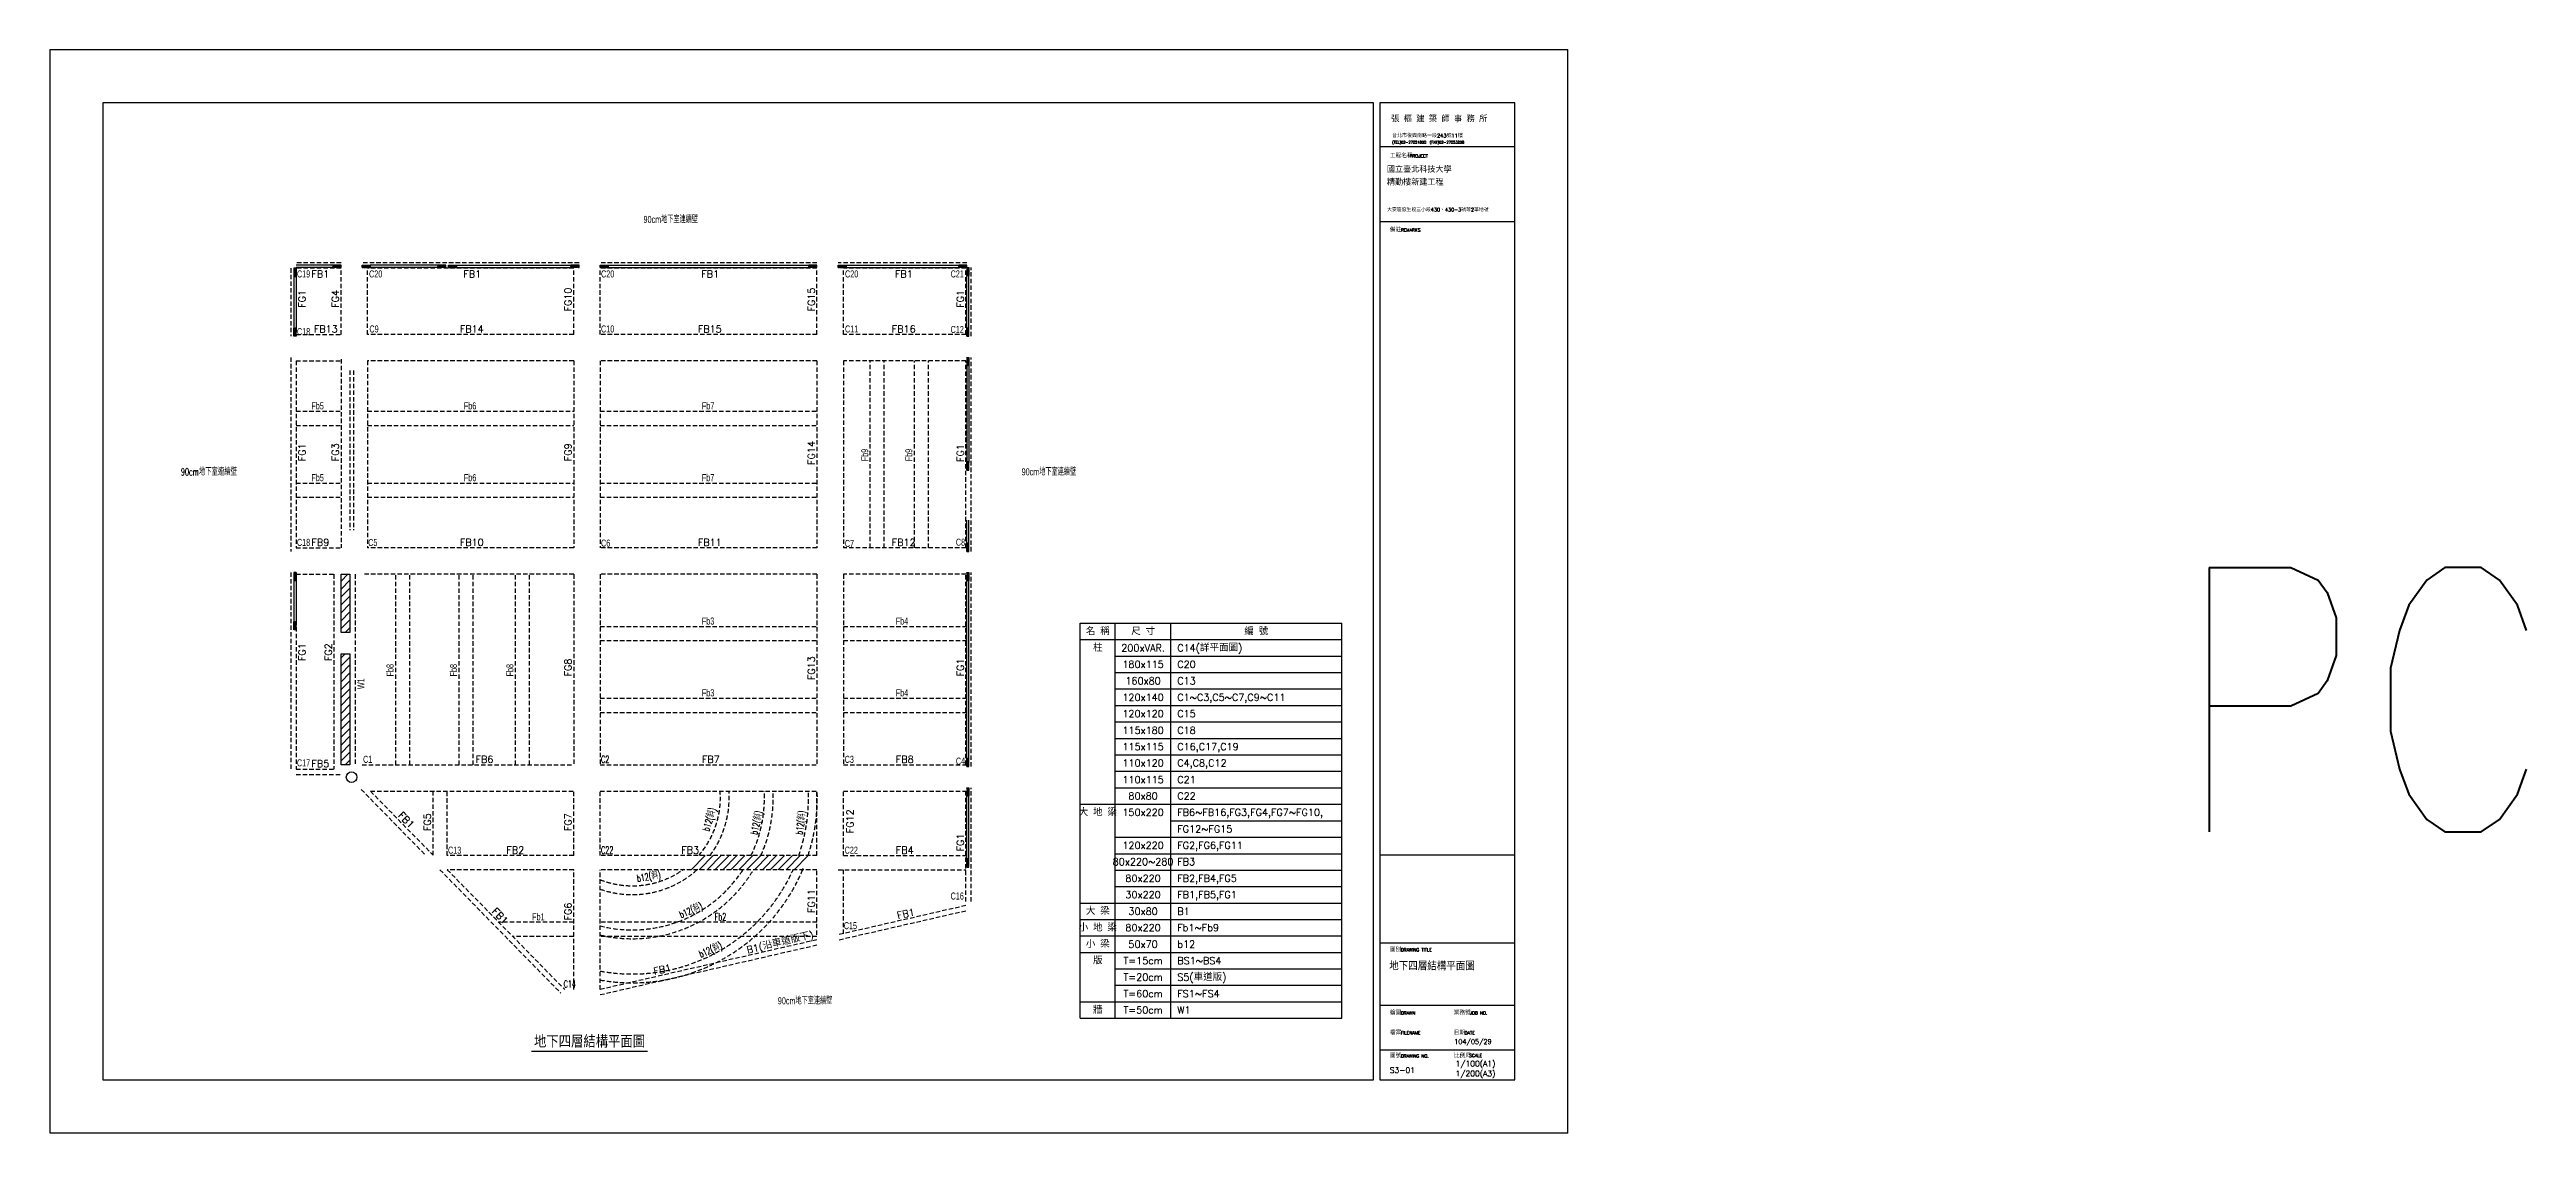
# Model space of a CAD drawing. Header units: millimetres. Extents: x -6716 to 14417, y -6142 to 137521.
# Drawn here: x -2 to 14048, y 131376 to 137521 of the extents above; entities that cross this region are included whole.
import ezdxf
from ezdxf.enums import TextEntityAlignment as Align

# ---------------------------------------------------------------- set-up
doc = ezdxf.new("R2010")
doc.units = ezdxf.units.MM
doc.header["$LTSCALE"] = 100
doc.linetypes.add('CENTER', pattern=[2, 1.25, -0.25, 0.25, -0.25])
doc.linetypes.add('HIDDEN', pattern=[0.375, 0.25, -0.125])
for name, color, linetype in [('0-BEAM01', 4, 'HIDDEN'), ('0-BEAM02', 241, 'HIDDEN'), ('0-HATCH', 9, 'Continuous'), ('0-NOTES', 7, 'Continuous'), ('0-TEXT01', 4, 'Continuous'), ('0-TEXT02', 241, 'Continuous'), ('0-TEXTN', 4, 'Continuous'), ('0-TEXTW', 3, 'Continuous'), ('0-WALL', 7, 'HIDDEN'), ('0-施工圖框$0$TEXT-圖框', 3, 'Continuous'), ('0-施工圖框$0$圖框', 7, 'Continuous'), ('A-DOOR', 4, 'Continuous'), ('A-復璧', 3, 'Continuous'), ('CTEXT', 7, 'Continuous'), ('TEXT-標題', 3, 'Continuous'), ('TITLE', 7, 'Continuous')]:
    doc.layers.add(name, color=color, linetype=linetype)
for name, color, linetype, lineweight in [('RA-Column-Name', 2, 'CENTER', 0), ('RA-Floor-Origin', 3, 'Continuous', 30), ('RA-Floor.BoundingBox', 55, 'Continuous', 20)]:
    doc.layers.add(name, color=color, linetype=linetype, lineweight=lineweight)
doc.styles.add('0-施工圖框$0$TXT', font='romans.shx', dxfattribs={"bigfont": 'chineset.shx'})
doc.styles.add('3-AUCAD', font='aucad.shx', dxfattribs={"width": 0.67, "height": 30, "bigfont": 'single.shx'})
doc.styles.add('CHINA', font='romans.shx', dxfattribs={"width": 0.8, "bigfont": 'china.shx'})
doc.styles.add('TXT', font='romans.shx', dxfattribs={"bigfont": 'chineset.shx'})

msp = doc.modelspace()

# ---------------------------------------------------------------- texts
at = {"color": 2, "lineweight": 25, "style": 'CHINA', "width": 0.8}
msp.add_text('PC', height=1500, dxfattribs=at).set_placement((14203, 133085), align=Align.RIGHT)
at = {"layer": '0-TEXT01'}
for s, style, p in [('FB1', '0-施工圖框$0$TXT', (1483, 136229)), ('FB1', '0-施工圖框$0$TXT', (2345, 136229)), ('FB1', '0-施工圖框$0$TXT', (3695, 136229)), ('FB1', '0-施工圖框$0$TXT', (4793, 136229)), ('FB13', '0-施工圖框$0$TXT', (1497, 135917)), ('FB14', '0-施工圖框$0$TXT', (2325, 135917)), ('FB15', '0-施工圖框$0$TXT', (3675, 135917)), ('FB16', '0-施工圖框$0$TXT', (4775, 135917)), ('FB9', '0-施工圖框$0$TXT', (1483, 134707)), ('FB10', '0-施工圖框$0$TXT', (2325, 134707)), ('FB11', '0-施工圖框$0$TXT', (3675, 134707)), ('FB12', '0-施工圖框$0$TXT', (4775, 134707)), ('FB5', '0-施工圖框$0$TXT', (1483, 133452)), ('FB6', '0-施工圖框$0$TXT', (2414, 133477)), ('FB7', 'TXT', (3698, 133477)), ('FB8', '0-施工圖框$0$TXT', (4798, 133477)), ('FB2', '0-施工圖框$0$TXT', (2589, 132962)), ('FB3', 'TXT', (3581, 132962)), ('FB4', '0-施工圖框$0$TXT', (4798, 132962))]:
    msp.add_text(s, height=40, dxfattribs=dict(at, style=style)).set_placement(p)
for s, rotation, style, p in [('FG4', 90, '0-施工圖框$0$TXT', (1639, 136057)), ('FG10', 90, '0-施工圖框$0$TXT', (2959, 136036)), ('FG15', 90, '0-施工圖框$0$TXT', (4339, 136036)), ('FG1', 90, '0-施工圖框$0$TXT', (1449, 136057)), ('FG1', 90, '0-施工圖框$0$TXT', (5184, 136057)), ('FG1', 90, '0-施工圖框$0$TXT', (1449, 135187)), ('FG3', 90, '0-施工圖框$0$TXT', (1639, 135187)), ('FG9', 90, '0-施工圖框$0$TXT', (2959, 135187)), ('FG14', 90, '0-施工圖框$0$TXT', (4339, 135166)), ('FG1', 90, '0-施工圖框$0$TXT', (5184, 135183)), ('FG1', 90, '0-施工圖框$0$TXT', (1449, 134054)), ('FG2', 90, '0-施工圖框$0$TXT', (1599, 134054)), ('FG8', 90, '0-施工圖框$0$TXT', (2959, 133967)), ('FG13', 90, '0-施工圖框$0$TXT', (4339, 133946)), ('FG1', 90, '0-施工圖框$0$TXT', (5184, 133967)), ('FG12', 90, 'TXT', (4558, 133078)), ('FB1', 314, '0-施工圖框$0$TXT', (1972, 133176)), ('FG5', 90, '0-施工圖框$0$TXT', (2161, 133090)), ('FG7', 90, 'TXT', (2959, 133090)), ('FG1', 90, '0-施工圖框$0$TXT', (5184, 132975)), ('FB1', 314, '0-施工圖框$0$TXT', (2504, 132632)), ('FG6', 90, 'TXT', (2959, 132583)), ('FG11', 90, 'TXT', (4339, 132626)), ('FB1', 13, '0-施工圖框$0$TXT', (4810, 132591)), ('B1(沿車道版下)', 13, 'TXT', (3957, 132396)), ('FB1', 13, 'TXT', (3429, 132275))]:
    msp.add_text(s, height=40, rotation=rotation, dxfattribs=dict(at, style=style)).set_placement(p)
at = {"layer": '0-TEXT02', "width": 0.67}
for s, style, p in [('Fb5', '3-AUCAD', (1483, 135481)), ('Fb6', '3-AUCAD', (2348, 135481)), ('Fb7', '3-AUCAD', (3698, 135481)), ('Fb5', '3-AUCAD', (1483, 135074)), ('Fb6', '3-AUCAD', (2348, 135074)), ('Fb7', '3-AUCAD', (3698, 135074)), ('Fb3', '3-AUCAD', (3698, 134261)), ('Fb4', '3-AUCAD', (4798, 134261)), ('Fb3', '3-AUCAD', (3698, 133854)), ('Fb4', '3-AUCAD', (4798, 133854)), ('Fb1', '3-AUCAD', (2735, 132584)), ('Fb2', 'TXT', (3771, 132584))]:
    msp.add_text(s, height=40, dxfattribs=dict(at, style=style)).set_placement(p)
for s, rotation, style, p in [('Fb9', 90, '3-AUCAD', (4642, 135187)), ('Fb9', 90, '3-AUCAD', (4892, 135187)), ('Fb8', 90, '3-AUCAD', (1949, 133967)), ('Fb8', 90, '3-AUCAD', (2309, 133967)), ('Fb8', 90, '3-AUCAD', (2629, 133967)), ('b12(斜)', 72.4529, 'TXT', (3739, 133085)), ('b12(斜)', 76.5708, 'TXT', (4012, 133067)), ('b12(斜)', 81.3926, 'TXT', (4269, 133068)), ('b12(斜)', 9.6838, 'TXT', (3333, 132802)), ('b12(斜)', 22.9962, 'TXT', (3581, 132596)), ('b12(斜)', 22.9962, 'TXT', (3692, 132372))]:
    msp.add_text(s, height=40, rotation=rotation, dxfattribs=dict(at, style=style)).set_placement(p)
at = {"layer": '0-TEXTN', "style": '0-施工圖框$0$TXT'}
for s, p in [('名 稱', (5944, 134222)), ('尺 寸', (6201, 134222)), ('編 號', (6843, 134222)), ('柱', (5944, 134129)), ('200xVAR.', (6201, 134129)), ('180x115', (6201, 134036)), ('160x80', (6201, 133942)), ('120x140', (6201, 133849)), ('120x120', (6201, 133756)), ('115x180', (6201, 133662)), ('115x115', (6201, 133569)), ('110x120', (6201, 133476)), ('110x115', (6201, 133382)), ('大 地 梁', (5944, 133196)), ('150x220', (6201, 133196)), ('80x80', (6201, 133289)), ('80x220~280', (6201, 132916)), ('120x220', (6201, 133009)), ('80x220', (6201, 132822)), ('大 梁', (5944, 132636)), ('30x220', (6201, 132729)), ('30x80', (6201, 132636)), ('小 地 梁', (5944, 132542)), ('80x220', (6201, 132542)), ('小 梁', (5944, 132449)), ('版', (5944, 132356)), ('T=15cm', (6201, 132356)), ('50x70', (6201, 132449)), ('T=20cm', (6201, 132262)), ('牆', (5944, 132076)), ('T=60cm', (6201, 132169)), ('T=50cm', (6201, 132076))]:
    msp.add_text(s, height=40, dxfattribs=at).set_placement(p, align=Align.MIDDLE_CENTER)
for s, p in [('C14(詳平面圖)', (6395, 134109)), ('C20', (6395, 134016)), ('C13', (6395, 133922)), ('C1~C3,C5~C7,C9~C11', (6395, 133829)), ('C15', (6395, 133736)), ('C18', (6395, 133642)), ('C16,C17,C19', (6395, 133549)), ('C4,C8,C12', (6395, 133456)), ('C21', (6395, 133362)), ('C22', (6395, 133269)), ('FB6~FB16,FG3,FG4,FG7~FG10,', (6395, 133176)), ('FG12~FG15', (6395, 133082)), ('FG2,FG6,FG11', (6395, 132989)), ('FB3', (6395, 132896)), ('FB2,FB4,FG5', (6395, 132802)), ('FB1,FB5,FG1', (6395, 132709)), ('B1', (6395, 132616)), ('Fb1~Fb9', (6395, 132522)), ('b12', (6395, 132429)), ('BS1~BS4', (6395, 132336)), ('S5(車道版)', (6395, 132242)), ('W1', (6395, 132056)), ('FS1~FS4', (6395, 132149))]:
    msp.add_text(s, height=40, dxfattribs=at).set_placement(p)
at = {"layer": '0-TEXTW', "width": 0.67}
for style, p in [('3-AUCAD', (3367, 136538)), ('TXT', (743, 135107)), ('3-AUCAD', (5512, 135107)), ('3-AUCAD', (4129, 132108))]:
    msp.add_text('90cm地下室連續壁', height=40, dxfattribs=dict(at, style=style)).set_placement(p)
at = {"layer": '0-TEXTW', "style": '3-AUCAD', "width": 0.67}
msp.add_text('W1', height=40, rotation=90, dxfattribs=at).set_placement((1784, 133895))
at = {"layer": '0-施工圖框$0$TEXT-圖框', "color": 3, "style": '0-施工圖框$0$TXT'}
msp.add_text('104/05/29', height=26.9, dxfattribs=at).set_placement((7966, 131883))
at = {"layer": '0-施工圖框$0$圖框', "color": 4, "style": '0-施工圖框$0$TXT'}
for s, height, p in [('張 樞 建 築 師 事 務 所', 35, (7608, 137110)), ('台北市復興南路一段243號11樓', 21, (7613, 137023)), ('(TEL)02-27051800  (FAX)02-27053208', 14.7, (7614, 136988)), ('工程名稱', 24, (7601, 136908)), ('PROJECT', 18, (7712, 136909)), ('備註', 24, (7601, 136488)), ('REMARKS', 18, (7663, 136489)), ('圖別', 24, (7601, 132406)), ('DRAWING TITLE', 18, (7663, 132408)), ('繪圖', 24, (7601, 132049)), ('檔案', 24, (7601, 131936)), ('DRAWN', 18, (7663, 132050)), ('FILENAME', 18, (7663, 131937)), ('業務號', 24, (7963, 132049)), ('日期', 24, (7963, 131936)), ('DATE', 18, (8025, 131937)), ('JOB NO.', 18, (8054, 132050)), ('圖號', 24, (7601, 131805)), ('DRAWING NO.', 18, (7663, 131806)), ('比例尺', 24, (7964, 131805)), ('SCALE', 18, (8051, 131809))]:
    msp.add_text(s, height=height, dxfattribs=at).set_placement(p)
at = {"layer": '0-施工圖框$0$圖框', "color": 3, "style": '0-施工圖框$0$TXT'}
for s, height, p in [('國立臺北科技大學', 34, (7584, 136824)), ('精勤樓新建工程', 34, (7584, 136751)), ('大安區懷生段三小段430、430-3號等2筆地號', 20.41, (7585, 136603))]:
    msp.add_text(s, height=height, dxfattribs=at).set_placement(p)
at = {"layer": 'CTEXT', "style": '0-施工圖框$0$TXT'}
msp.add_text('地下四層結構平面圖', height=70, dxfattribs=at).set_placement((3061, 131862), align=Align.CENTER)
at = {"layer": 'RA-Column-Name', "width": 0.67}
for s, style, p in [('C19', '3-AUCAD', (1401, 136229)), ('C20', '3-AUCAD', (1810, 136229)), ('C20', '3-AUCAD', (3126, 136229)), ('C20', '3-AUCAD', (4510, 136229)), ('C21', '3-AUCAD', (5109, 136229)), ('C18', '3-AUCAD', (1401, 135902)), ('C9', '3-AUCAD', (1812, 135917)), ('C10', '3-AUCAD', (3126, 135917)), ('C11', '3-AUCAD', (4510, 135917)), ('C12', '3-AUCAD', (5109, 135914)), ('C8', '3-AUCAD', (5139, 134708)), ('C18', '3-AUCAD', (1401, 134707)), ('C5', '3-AUCAD', (1805, 134706)), ('C6', '3-AUCAD', (3126, 134703)), ('C7', '3-AUCAD', (4509, 134701)), ('C17', '3-AUCAD', (1401, 133457)), ('C1', '3-AUCAD', (1776, 133477)), ('C2', 'TXT', (3126, 133477)), ('C3', '3-AUCAD', (4508, 133477)), ('C4', '3-AUCAD', (5139, 133467)), ('C13', '3-AUCAD', (2258, 132962)), ('C22', 'TXT', (3126, 132962)), ('C22', '3-AUCAD', (4508, 132962)), ('C16', '3-AUCAD', (5109, 132702)), ('C15', '3-AUCAD', (4503, 132534)), ('C14', 'TXT', (2914, 132203))]:
    msp.add_text(s, height=40, dxfattribs=dict(at, style=style)).set_placement(p)
at = {"layer": 'TEXT-標題', "ltscale": 200, "style": '0-施工圖框$0$TXT'}
for s, height, p in [('地下四層結構平面圖', 45, (7597, 132301)), ('S3-01', 31.5, (7600, 131719)), ('1/100(A1)', 31.5, (7973, 131756)), ('1/200(A3)', 31.5, (7973, 131700))]:
    msp.add_text(s, height=height, dxfattribs=at).set_placement(p)

# ---------------------------------------------------------------- hatches: boundary and pattern name
at = {"layer": '0-HATCH'}
h = msp.add_hatch(dxfattribs=at)
h.set_pattern_fill('ANSI31', color=256, scale=10, style=0)
h.set_pattern_definition([(45, (3e-06, 32277.498), (-22.45064, 22.45064), [])])
h.paths.add_polyline_path([(1701, 134216), (1651, 134216), (1651, 134546), (1701, 134546)])
h = msp.add_hatch(dxfattribs=at)
h.set_pattern_fill('ANSI31', color=256, scale=10, style=0)
h.set_pattern_definition([(45, (-3e-06, 31527.498), (-22.45064, 22.45064), [])])
h.paths.add_polyline_path([(1701, 133466), (1651, 133466), (1651, 134096), (1701, 134096)])
h = msp.add_hatch(dxfattribs=at)
h.set_pattern_fill('ANSI31', color=256, scale=10, style=0)
h.set_pattern_definition([(45, (0, 6967.5), (-22.45064, 22.45064), [])])
h.paths.add_polyline_path([(4005, 132951), (3680, 132951, -0.059886), (3591, 132871), (3961, 132871, 0.029372)])
h.paths.add_polyline_path([(4300, 132951), (4005, 132951, -0.029372), (3961, 132871), (4270, 132871, 0.020351)])

# ---------------------------------------------------------------- linework, layer by layer
at = {"layer": '0-BEAM01'}
for p, q in [((1651, 136311), (1396, 136311)), ((3001, 136311), (1771, 136311)), ((4351, 136311), (3121, 136311)), ((5201, 136311), (4471, 136311)), ((1366, 136281), (1366, 135896)), ((1651, 136281), (1396, 136281)), ((1396, 136281), (1396, 135896)), ((1651, 135906), (1651, 136281)), ((2971, 136281), (1801, 136281)), ((1801, 135906), (1801, 136281)), ((2971, 135906), (2971, 136281)), ((4351, 136281), (3121, 136281)), ((3121, 135906), (3121, 136281)), ((4351, 135906), (4351, 136281)), ((5196, 136281), (4501, 136281)), ((4501, 135906), (4501, 136281)), ((5196, 135906), (5196, 136281)), ((5226, 135896), (5226, 136286)), ((1396, 135906), (1651, 135906)), ((2971, 135906), (1801, 135906)), ((4351, 135906), (3121, 135906)), ((5196, 135906), (4501, 135906)), ((1366, 135776), (1366, 134676)), ((1396, 135756), (1396, 134696)), ((1396, 135756), (1651, 135756)), ((1651, 135766), (1651, 134696)), ((2971, 135756), (1801, 135756)), ((1801, 135756), (1801, 134696)), ((2971, 135756), (2971, 134696)), ((4351, 135756), (3121, 135756)), ((3121, 135756), (3121, 134696)), ((4351, 135756), (4351, 134696)), ((5196, 135756), (4501, 135756)), ((4501, 135756), (4501, 134696)), ((5196, 134696), (5196, 135756)), ((5226, 134676), (5226, 135776)), ((1396, 134696), (1651, 134696)), ((2971, 134696), (1801, 134696)), ((4351, 134696), (3121, 134696)), ((5196, 134696), (4501, 134696)), ((1366, 134556), (1366, 133441)), ((1396, 134546), (1396, 133441)), ((1396, 134546), (1611, 134546)), ((1611, 134546), (1611, 133441)), ((1731, 134546), (1731, 133466)), ((2971, 134546), (1771, 134546)), ((2971, 134546), (2971, 133466)), ((4351, 134546), (3121, 134546)), ((3121, 134546), (3121, 133466)), ((4351, 134546), (4351, 133466)), ((5196, 134546), (4501, 134546)), ((4501, 134546), (4501, 133466)), ((5196, 133466), (5196, 134546)), ((5226, 133456), (5226, 134556)), ((1396, 133441), (1611, 133441)), ((1396, 133411), (1651, 133411)), ((1771, 133466), (2971, 133466)), ((3121, 133466), (4351, 133466)), ((4501, 133466), (5196, 133466)), ((1766, 133326), (2133, 132951)), ((1818, 133316), (2173, 132954)), ((1818, 133316), (2971, 133316)), ((2173, 132954), (2173, 133316)), ((2253, 132951), (2253, 133316)), ((2971, 132951), (2971, 133316)), ((3121, 132951), (3121, 133326)), ((3121, 133316), (4351, 133316)), ((4351, 132951), (4351, 133316)), ((4501, 132951), (4501, 133316)), ((4501, 133316), (5196, 133316)), ((5196, 132691), (5196, 133316)), ((5226, 132691), (5226, 133336)), ((2971, 132951), (2253, 132951)), ((4351, 132951), (3121, 132951)), ((4501, 132951), (5196, 132951)), ((2212, 132871), (2898, 132171)), ((2971, 132871), (2254, 132871)), ((2254, 132871), (2920, 132192)), ((2971, 132192), (2971, 132871)), ((4351, 132871), (3121, 132871)), ((3121, 132192), (3121, 132871)), ((4351, 132502), (4351, 132871)), ((4471, 132871), (5196, 132871)), ((4501, 132508), (4501, 132871)), ((5196, 132668), (4471, 132502)), ((5196, 132637), (4471, 132471)), ((4351, 132474), (3121, 132192)), ((4351, 132443), (3121, 132161))]:
    msp.add_line(p, q, dxfattribs=at)
at = {"layer": '0-BEAM02'}
for p, q in [((4653, 134696), (4653, 135756)), ((4733, 134696), (4733, 135756)), ((4904, 134696), (4904, 135756)), ((4984, 134696), (4984, 135756)), ((1396, 135470), (1651, 135470)), ((1801, 135470), (2971, 135470)), ((3121, 135470), (4351, 135470)), ((1396, 135390), (1651, 135390)), ((1801, 135390), (2971, 135390)), ((3121, 135390), (4351, 135390)), ((1396, 135063), (1651, 135063)), ((1801, 135063), (2971, 135063)), ((3121, 135063), (4351, 135063)), ((1396, 134983), (1651, 134983)), ((1801, 134983), (2971, 134983)), ((3121, 134983), (4351, 134983)), ((1961, 133466), (1961, 134546)), ((2041, 133466), (2041, 134546)), ((2321, 133466), (2321, 134546)), ((2401, 133466), (2401, 134546)), ((2641, 133466), (2641, 134546)), ((2721, 133466), (2721, 134546)), ((3121, 134250), (4351, 134250)), ((4501, 134250), (5196, 134250)), ((3121, 134170), (4351, 134170)), ((4501, 134170), (5196, 134170)), ((3121, 133843), (4351, 133843)), ((4501, 133843), (5196, 133843)), ((3121, 133763), (4351, 133763)), ((4501, 133763), (5196, 133763)), ((2971, 132573), (2546, 132573)), ((4351, 132573), (3121, 132573)), ((2971, 132493), (2624, 132493)), ((4351, 132493), (3121, 132493))]:
    msp.add_line(p, q, dxfattribs=at)
for radius, start, end in [(500, 318.9465, 4.1999), (550, 323.3405, 3.8175), (750, 334.0337, 2.7985), (800, 335.7652, 2.6235), (1000, 340.8294, 2.0985), (1050, 341.7753, 1.9986), (750, 255.971, 327.0089), (800, 256.8641, 329.3044), (550, 250.6971, 312.0541), (500, 248.6774, 305.2379), (1000, 259.5248, 335.8968), (1050, 260.0289, 337.1118)]:
    msp.add_arc((3303, 133280), radius, start, end, dxfattribs=at)
at = {"layer": '0-NOTES'}
for p, q in [((5844, 132029), (5844, 134269)), ((5844, 134269), (7328, 134269)), ((6043, 132029), (6043, 134269)), ((6359, 132029), (6359, 134269)), ((7328, 132029), (7328, 134269)), ((5844, 134176), (7328, 134176)), ((5844, 133242), (7328, 133242)), ((5844, 132682), (7328, 132682)), ((5844, 132589), (7328, 132589)), ((5844, 132496), (7328, 132496)), ((5844, 132402), (7328, 132402)), ((5844, 132122), (7328, 132122)), ((5844, 132029), (7328, 132029))]:
    msp.add_line(p, q, dxfattribs=at)
at = {"layer": '0-NOTES', "color": 3}
for p, q in [((6043, 134082), (7328, 134082)), ((6043, 133989), (7328, 133989)), ((6043, 133896), (7328, 133896)), ((6043, 133802), (7328, 133802)), ((6043, 133709), (7328, 133709)), ((6043, 133616), (7328, 133616)), ((6043, 133522), (7328, 133522)), ((6043, 133429), (7328, 133429)), ((6043, 133336), (7328, 133336)), ((6359, 133149), (7328, 133149)), ((6043, 133056), (7328, 133056)), ((6043, 132962), (7328, 132962)), ((6043, 132869), (7328, 132869)), ((6043, 132776), (7328, 132776)), ((6043, 132309), (7328, 132309)), ((6043, 132216), (7328, 132216))]:
    msp.add_line(p, q, dxfattribs=at)
at = {"layer": '0-WALL'}
for p, q in [((1701, 135701), (1701, 134796)), ((1721, 135701), (1721, 134796))]:
    msp.add_line(p, q, dxfattribs=at)
at = {"layer": '0-WALL', "color": 40, "linetype": 'Continuous'}
for points in [[(1701, 134216), (1651, 134216), (1651, 134546), (1701, 134546)], [(1701, 133466), (1651, 133466), (1651, 134096), (1701, 134096)]]:
    msp.add_lwpolyline(points, close=True, dxfattribs=at)
at = {"layer": '0-施工圖框$0$圖框', "color": 1}
for p, q in [((8310, 137219), (7544, 137219)), ((7544, 137219), (7544, 132954)), ((8310, 132954), (8310, 137219)), ((8310, 136969), (7544, 136969)), ((8310, 136544), (7544, 136544)), ((7544, 132954), (7544, 131679)), ((8310, 132954), (7544, 132954)), ((8310, 131679), (8310, 132954)), ((8310, 132454), (7544, 132454)), ((8310, 132101), (7544, 132101)), ((8310, 131848), (7544, 131848)), ((7544, 131679), (8310, 131679))]:
    msp.add_line(p, q, dxfattribs=at)
at = {"layer": 'A-DOOR', "color": 35}
for points in [[(1651, 136298), (1605, 136298)], [(1771, 136298), (1817, 136298)], [(2246, 136298), (2200, 136298)], [(2261, 136298), (2307, 136298)], [(3001, 136298), (2955, 136298)], [(3121, 136298), (3167, 136298)], [(4351, 136298), (4305, 136298)], [(4471, 136298), (4517, 136298)], [(5201, 136298), (5155, 136298)], [(1384, 136281), (1384, 136235)], [(1391, 136281), (1391, 136276), (1394, 136276), (1394, 136278), (1396, 136278), (1396, 136281), (1391, 136281)], [(1391, 136276), (1391, 136240)], [(1391, 136235), (1391, 136240), (1394, 136240), (1394, 136238), (1396, 136238), (1396, 136235), (1391, 136235)], [(1394, 136278), (1394, 136238)], [(1396, 136281), (1396, 136274)], [(1396, 136271), (1396, 136235)], [(1605, 136291), (1610, 136291), (1610, 136288), (1608, 136288), (1608, 136286), (1605, 136286), (1605, 136291)], [(1640, 136286), (1605, 136286)], [(1648, 136288), (1608, 136288)], [(1646, 136291), (1610, 136291)], [(1651, 136286), (1644, 136286)], [(1651, 136291), (1646, 136291), (1646, 136288), (1648, 136288), (1648, 136286), (1651, 136286), (1651, 136291)], [(1771, 136291), (1776, 136291), (1776, 136288), (1774, 136288), (1774, 136286), (1771, 136286), (1771, 136291)], [(1771, 136286), (1778, 136286)], [(1774, 136288), (1814, 136288)], [(1776, 136291), (1812, 136291)], [(1782, 136286), (1817, 136286)], [(1817, 136291), (1812, 136291), (1812, 136288), (1814, 136288), (1814, 136286), (1817, 136286), (1817, 136291)], [(2200, 136291), (2205, 136291), (2205, 136288), (2203, 136288), (2203, 136286), (2200, 136286), (2200, 136291)], [(2235, 136286), (2200, 136286)], [(2243, 136288), (2203, 136288)], [(2241, 136291), (2205, 136291)], [(2246, 136286), (2239, 136286)], [(2246, 136291), (2241, 136291), (2241, 136288), (2243, 136288), (2243, 136286), (2246, 136286), (2246, 136291)], [(2261, 136291), (2266, 136291), (2266, 136288), (2264, 136288), (2264, 136286), (2261, 136286), (2261, 136291)], [(2261, 136286), (2268, 136286)], [(2264, 136288), (2304, 136288)], [(2266, 136291), (2302, 136291)], [(2272, 136286), (2307, 136286)], [(2307, 136291), (2302, 136291), (2302, 136288), (2304, 136288), (2304, 136286), (2307, 136286), (2307, 136291)], [(2955, 136291), (2960, 136291), (2960, 136288), (2958, 136288), (2958, 136286), (2955, 136286), (2955, 136291)], [(2990, 136286), (2955, 136286)], [(2998, 136288), (2958, 136288)], [(2996, 136291), (2960, 136291)], [(3001, 136286), (2994, 136286)], [(3001, 136291), (2996, 136291), (2996, 136288), (2998, 136288), (2998, 136286), (3001, 136286), (3001, 136291)], [(3121, 136291), (3126, 136291), (3126, 136288), (3124, 136288), (3124, 136286), (3121, 136286), (3121, 136291)], [(3121, 136286), (3128, 136286)], [(3124, 136288), (3164, 136288)], [(3126, 136291), (3162, 136291)], [(3132, 136286), (3167, 136286)], [(3167, 136291), (3162, 136291), (3162, 136288), (3164, 136288), (3164, 136286), (3167, 136286), (3167, 136291)], [(4305, 136291), (4310, 136291), (4310, 136288), (4308, 136288), (4308, 136286), (4305, 136286), (4305, 136291)], [(4340, 136286), (4305, 136286)], [(4348, 136288), (4308, 136288)], [(4346, 136291), (4310, 136291)], [(4351, 136286), (4344, 136286)], [(4351, 136291), (4346, 136291), (4346, 136288), (4348, 136288), (4348, 136286), (4351, 136286), (4351, 136291)], [(4471, 136291), (4476, 136291), (4476, 136288), (4474, 136288), (4474, 136286), (4471, 136286), (4471, 136291)], [(4471, 136286), (4478, 136286)], [(4474, 136288), (4514, 136288)], [(4476, 136291), (4512, 136291)], [(4482, 136286), (4517, 136286)], [(4517, 136291), (4512, 136291), (4512, 136288), (4514, 136288), (4514, 136286), (4517, 136286), (4517, 136291)], [(5155, 136291), (5160, 136291), (5160, 136288), (5158, 136288), (5158, 136286), (5155, 136286), (5155, 136291)], [(5190, 136286), (5155, 136286)], [(5198, 136288), (5158, 136288)], [(5196, 136291), (5160, 136291)], [(5201, 136286), (5194, 136286)], [(5201, 136291), (5196, 136291), (5196, 136288), (5198, 136288), (5198, 136286), (5201, 136286), (5201, 136291)], [(5206, 136286), (5206, 136281), (5203, 136281), (5203, 136283), (5201, 136283), (5201, 136286), (5206, 136286)], [(5201, 136286), (5201, 136279)], [(5201, 136276), (5201, 136240)], [(5206, 136240), (5206, 136245), (5203, 136245), (5203, 136243), (5201, 136243), (5201, 136240), (5206, 136240)], [(5203, 136283), (5203, 136243)], [(5206, 136281), (5206, 136245)], [(5213, 136286), (5213, 136240)], [(1384, 135896), (1384, 135942)], [(1391, 135942), (1391, 135937), (1394, 135937), (1394, 135939), (1396, 135939), (1396, 135942), (1391, 135942)], [(1391, 135901), (1391, 135937)], [(1391, 135896), (1391, 135901), (1394, 135901), (1394, 135899), (1396, 135899), (1396, 135896), (1391, 135896)], [(1394, 135899), (1394, 135939)], [(1396, 135907), (1396, 135942)], [(1396, 135896), (1396, 135903)], [(5206, 135942), (5206, 135937), (5203, 135937), (5203, 135939), (5201, 135939), (5201, 135942), (5206, 135942)], [(5201, 135907), (5201, 135942)], [(5201, 135896), (5201, 135903)], [(5206, 135896), (5206, 135901), (5203, 135901), (5203, 135899), (5201, 135899), (5201, 135896), (5206, 135896)], [(5203, 135899), (5203, 135939)], [(5206, 135901), (5206, 135937)], [(5213, 135896), (5213, 135942)], [(5206, 135776), (5206, 135771), (5203, 135771), (5203, 135773), (5201, 135773), (5201, 135776), (5206, 135776)], [(5201, 135776), (5201, 135769)], [(5201, 135766), (5201, 135730)], [(5206, 135730), (5206, 135735), (5203, 135735), (5203, 135733), (5201, 135733), (5201, 135730), (5206, 135730)], [(5203, 135773), (5203, 135733)], [(5206, 135771), (5206, 135735)], [(5213, 135776), (5213, 135730)], [(5206, 135183), (5206, 135178), (5203, 135178), (5203, 135180), (5201, 135180), (5201, 135183), (5206, 135183)], [(5201, 135148), (5201, 135183)], [(5203, 135140), (5203, 135180)], [(5206, 135142), (5206, 135178)], [(5213, 135137), (5213, 135183)], [(5201, 135137), (5201, 135144)], [(5206, 135137), (5206, 135142), (5203, 135142), (5203, 135140), (5201, 135140), (5201, 135137), (5206, 135137)], [(5206, 134722), (5206, 134717), (5203, 134717), (5203, 134719), (5201, 134719), (5201, 134722), (5206, 134722)], [(5201, 134687), (5201, 134722)], [(5201, 134676), (5201, 134683)], [(5206, 134676), (5206, 134681), (5203, 134681), (5203, 134679), (5201, 134679), (5201, 134676), (5206, 134676)], [(5203, 134679), (5203, 134719)], [(5206, 134681), (5206, 134717)], [(5213, 134676), (5213, 134722)], [(1384, 134556), (1384, 134510)], [(1391, 134556), (1391, 134551), (1394, 134551), (1394, 134553), (1396, 134553), (1396, 134556), (1391, 134556)], [(1391, 134551), (1391, 134515)], [(1391, 134510), (1391, 134515), (1394, 134515), (1394, 134513), (1396, 134513), (1396, 134510), (1391, 134510)], [(1394, 134553), (1394, 134513)], [(1396, 134556), (1396, 134549)], [(1396, 134546), (1396, 134510)], [(5206, 134556), (5206, 134551), (5203, 134551), (5203, 134553), (5201, 134553), (5201, 134556), (5206, 134556)], [(5201, 134556), (5201, 134549)], [(5201, 134546), (5201, 134510)], [(5206, 134510), (5206, 134515), (5203, 134515), (5203, 134513), (5201, 134513), (5201, 134510), (5206, 134510)], [(5203, 134553), (5203, 134513)], [(5206, 134551), (5206, 134515)], [(5213, 134556), (5213, 134510)], [(1384, 134231), (1384, 134277)], [(1391, 134277), (1391, 134272), (1394, 134272), (1394, 134274), (1396, 134274), (1396, 134277), (1391, 134277)], [(1391, 134236), (1391, 134272)], [(1391, 134231), (1391, 134236), (1394, 134236), (1394, 134234), (1396, 134234), (1396, 134231), (1391, 134231)], [(1394, 134234), (1394, 134274)], [(1396, 134242), (1396, 134277)], [(1396, 134231), (1396, 134238)], [(5206, 133502), (5206, 133497), (5203, 133497), (5203, 133499), (5201, 133499), (5201, 133502), (5206, 133502)], [(5201, 133467), (5201, 133502)], [(5203, 133459), (5203, 133499)], [(5206, 133461), (5206, 133497)], [(5213, 133456), (5213, 133502)], [(5201, 133456), (5201, 133463)], [(5206, 133456), (5206, 133461), (5203, 133461), (5203, 133459), (5201, 133459), (5201, 133456), (5206, 133456)], [(5206, 133336), (5206, 133331), (5203, 133331), (5203, 133333), (5201, 133333), (5201, 133336), (5206, 133336)], [(5201, 133336), (5201, 133329)], [(5201, 133326), (5201, 133290)], [(5206, 133290), (5206, 133295), (5203, 133295), (5203, 133293), (5201, 133293), (5201, 133290), (5206, 133290)], [(5203, 133333), (5203, 133293)], [(5206, 133331), (5206, 133295)], [(5213, 133336), (5213, 133290)], [(5206, 132932), (5206, 132927), (5203, 132927), (5203, 132929), (5201, 132929), (5201, 132932), (5206, 132932)], [(5201, 132897), (5201, 132932)], [(5203, 132889), (5203, 132929)], [(5206, 132891), (5206, 132927)], [(5213, 132886), (5213, 132932)], [(5201, 132886), (5201, 132893)], [(5206, 132886), (5206, 132891), (5203, 132891), (5203, 132889), (5201, 132889), (5201, 132886), (5206, 132886)]]:
    msp.add_lwpolyline(points, dxfattribs=at)
at = {"layer": 'A-復璧', "color": 144}
for points in [[(1605, 136298), (1396, 136298)], [(1605, 136298), (1605, 136286)], [(1651, 136286), (1651, 136298)], [(1771, 136286), (1771, 136298)], [(2200, 136298), (1817, 136298)], [(1817, 136298), (1817, 136286)], [(2200, 136298), (2200, 136286)], [(2246, 136286), (2246, 136298)], [(2261, 136298), (2955, 136298)], [(2261, 136286), (2261, 136298)], [(2307, 136298), (2307, 136286)], [(2955, 136298), (2955, 136286)], [(3001, 136286), (3001, 136298)], [(3121, 136286), (3121, 136298)], [(3167, 136298), (4305, 136298)], [(3167, 136298), (3167, 136286)], [(4305, 136298), (4305, 136286)], [(4351, 136286), (4351, 136298)], [(4471, 136286), (4471, 136298)], [(4517, 136298), (5155, 136298)], [(4517, 136298), (4517, 136286)], [(5155, 136298), (5155, 136286)], [(5201, 136286), (5201, 136298)], [(1396, 136281), (1384, 136281)], [(1384, 136235), (1384, 135942)], [(1384, 136235), (1396, 136235)], [(1605, 136286), (1396, 136286)], [(1396, 136235), (1396, 135942)], [(2200, 136286), (1817, 136286)], [(2261, 136286), (2955, 136286)], [(3167, 136286), (4305, 136286)], [(4517, 136286), (5155, 136286)], [(5201, 136286), (5213, 136286)], [(5201, 135942), (5201, 136240)], [(5213, 136240), (5201, 136240)], [(5213, 135942), (5213, 136240)], [(1384, 135942), (1396, 135942)], [(1396, 135896), (1384, 135896)], [(5213, 135942), (5201, 135942)], [(5201, 135896), (5213, 135896)], [(5201, 135776), (5213, 135776)], [(5201, 135730), (5201, 135180)], [(5213, 135730), (5201, 135730)], [(5213, 135730), (5213, 135180)], [(5213, 135183), (5201, 135183)], [(5201, 135137), (5213, 135137)], [(5201, 134722), (5201, 134852)], [(5213, 134722), (5213, 134852)], [(5213, 134722), (5201, 134722)], [(5201, 134676), (5213, 134676)], [(1396, 134556), (1384, 134556)], [(1384, 134510), (1384, 134277)], [(1384, 134510), (1396, 134510)], [(1396, 134510), (1396, 134277)], [(5201, 134556), (5213, 134556)], [(5201, 133502), (5201, 134510)], [(5213, 134510), (5201, 134510)], [(5213, 133502), (5213, 134510)], [(1384, 134277), (1396, 134277)], [(1396, 134231), (1384, 134231)], [(5213, 133502), (5201, 133502)], [(5201, 133456), (5213, 133456)], [(5201, 133336), (5213, 133336)], [(5201, 132932), (5201, 133290)], [(5213, 133290), (5201, 133290)], [(5213, 132932), (5213, 133290)], [(5213, 132932), (5201, 132932)], [(5201, 132886), (5213, 132886)]]:
    msp.add_lwpolyline(points, dxfattribs=at)
at = {"layer": 'Defpoints'}
for points in [[(0, 131379), (8610, 131379), (8610, 137519), (0, 137519)], [(300, 131679), (7508, 131679), (7508, 137219), (300, 137219)]]:
    msp.add_lwpolyline(points, close=True, dxfattribs=at)
at = {"layer": 'RA-Floor-Origin'}
msp.add_circle((1711, 133396), 30, dxfattribs=at)
at = {"layer": 'RA-Floor.BoundingBox', "const_width": 5}
msp.add_lwpolyline([(0, 137519), (8610, 137519), (8610, 131379), (0, 131379)], close=True, dxfattribs=at)
at = {"layer": 'TITLE', "color": 1}
msp.add_line((2732, 131842), (3390, 131842), dxfattribs=at)

msp.set_redraw_order([(e.dxf.handle, doc.entitydb.next_handle()) for e in msp.query("TEXT MTEXT ATTDEF DIMENSION ARC_DIMENSION")])  # texts and dimensions are drawn at this point

doc.saveas('drawing.dxf')
